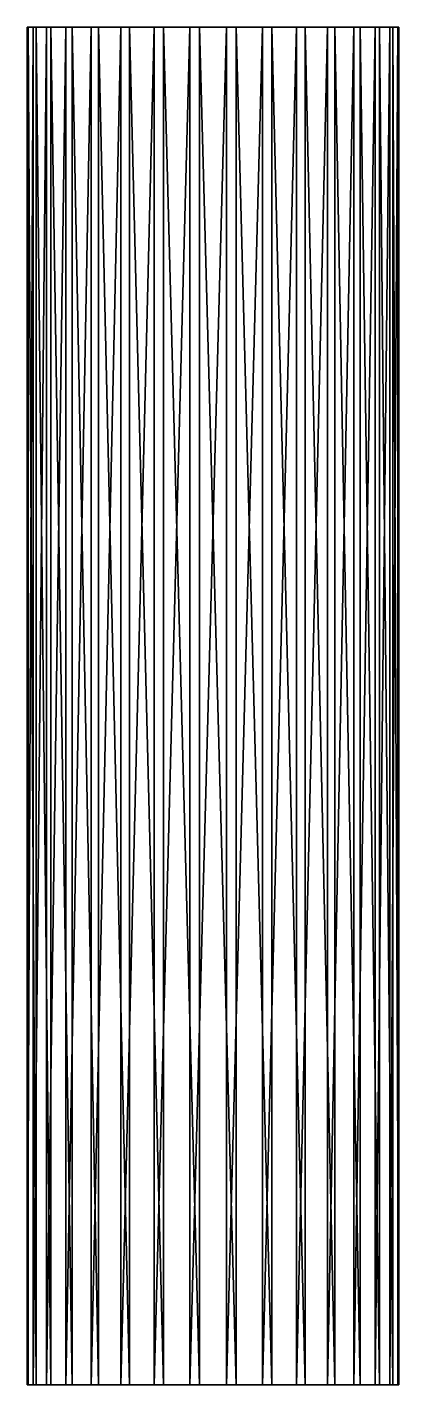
# Model space of a CAD drawing. Header units: inches. Extents: x -9200 to 7100, y -431 to 7100.
# Drawn here: x -37.4 to 37.4, y -346.9 to -74 of the extents above; entities that cross this region are included whole.
import ezdxf

# ---------------------------------------------------------------- set-up
doc = ezdxf.new("R2010")
doc.units = ezdxf.units.IN
doc.header["$MEASUREMENT"] = 0
doc.layers.get('0').update_dxf_attribs({"true_color": 0x876e08})

msp = doc.modelspace()

# ---------------------------------------------------------------- meshes
at = {"color": 254, "true_color": 0xcccccc}
mesh = msp.add_polyface(dxfattribs=at)
corners = [(36.16, -346.93, 9.94), (-36.16, -346.93, -9.94), (37.4, -346.93, 2.7), (37.21, -346.93, -4.65), (33.52, -346.93, 16.8), (29.6, -346.93, 23.02), (24.54, -346.93, 28.35), (-33.52, -346.93, -16.8), (32.6, -346.93, -18.54), (35.59, -346.93, -11.82), (-29.6, -346.93, -23.02), (-24.54, -346.93, -28.35), (-18.54, -346.93, -32.6), (-11.82, -346.93, -35.59), (-4.65, -346.93, -37.21), (2.7, -346.93, -37.4), (18.54, -346.93, 32.6), (11.82, -346.93, 35.59), (4.65, -346.93, 37.21), (-2.7, -346.93, 37.4), (-9.94, -346.93, 36.16), (-16.8, -346.93, 33.52), (9.94, -346.93, -36.16), (16.8, -346.93, -33.52), (28.35, -346.93, -24.54), (23.02, -346.93, -29.6), (-23.02, -346.93, 29.6), (-28.35, -346.93, 24.54), (-32.6, -346.93, 18.54), (-35.59, -346.93, 11.82), (-37.21, -346.93, 4.65), (-37.4, -346.93, -2.7), (-24.54, -74, -28.35), (-29.6, -74, -23.02), (4.65, -74, 37.21), (-18.54, -74, -32.6), (11.82, -74, 35.59), (18.54, -74, 32.6), (-4.65, -74, -37.21), (24.54, -74, 28.35), (29.6, -74, 23.02), (33.52, -74, 16.8), (36.16, -74, 9.94), (37.4, -74, 2.7), (37.21, -74, -4.65), (35.59, -74, -11.82), (-11.82, -74, -35.59), (-33.52, -74, -16.8), (-36.16, -74, -9.94), (-37.4, -74, -2.7), (32.6, -74, -18.54), (28.35, -74, -24.54), (23.02, -74, -29.6), (16.8, -74, -33.52), (9.94, -74, -36.16), (2.7, -74, -37.4), (-37.21, -74, 4.65), (-35.59, -74, 11.82), (-32.6, -74, 18.54), (-23.02, -74, 29.6), (-16.8, -74, 33.52), (-9.94, -74, 36.16), (-28.35, -74, 24.54), (-2.7, -74, 37.4)]
mesh.append_faces([[corners[k] for k in face] for face in [(0, 1, 2), (2, 1, 3), (0, 4, 1), (1, 4, 5), (1, 5, 6), (7, 8, 1), (1, 8, 9), (1, 9, 3), (7, 10, 8), (8, 10, 11), (8, 11, 12), (12, 13, 8), (8, 13, 14), (8, 14, 15), (6, 16, 1), (1, 16, 17), (1, 17, 18), (18, 19, 1), (1, 19, 20), (1, 20, 21), (15, 22, 8), (8, 22, 23), (8, 23, 24), (24, 23, 25), (21, 26, 1), (1, 26, 27), (1, 27, 28), (28, 29, 1), (1, 29, 30), (1, 30, 31), (32, 33, 34), (32, 34, 35), (36, 37, 38), (38, 37, 39), (39, 40, 38), (38, 40, 41), (38, 41, 42), (42, 43, 38), (38, 43, 44), (38, 44, 45), (36, 38, 34), (34, 38, 46), (34, 46, 35), (33, 47, 34), (34, 47, 48), (34, 48, 49), (45, 50, 38), (38, 50, 51), (38, 51, 52), (52, 53, 38), (38, 53, 54), (38, 54, 55), (49, 56, 34), (34, 56, 57), (34, 57, 58), (59, 60, 61), (58, 62, 34), (34, 62, 59), (34, 59, 63), (63, 59, 61), (26, 62, 27), (27, 62, 58), (27, 58, 28), (28, 58, 57), (28, 57, 29), (29, 57, 56), (29, 56, 30), (30, 56, 49), (30, 49, 31), (31, 49, 48), (31, 48, 1), (1, 48, 47), (1, 47, 7), (7, 47, 33), (7, 33, 10), (10, 33, 32), (10, 32, 11), (11, 32, 35), (11, 35, 12), (12, 35, 46), (12, 46, 13), (13, 46, 38), (13, 38, 14), (14, 38, 55), (14, 55, 15), (15, 55, 54), (15, 54, 22), (22, 54, 53), (22, 53, 23), (23, 53, 52), (23, 52, 25), (25, 52, 51), (25, 51, 24), (24, 51, 50), (24, 50, 8), (8, 50, 45), (8, 45, 9), (9, 45, 44), (9, 44, 3), (3, 44, 43), (3, 43, 2), (2, 43, 42), (2, 42, 0), (0, 42, 41), (0, 41, 4), (4, 41, 40), (4, 40, 5), (5, 40, 39), (5, 39, 6), (6, 39, 37), (6, 37, 16), (16, 37, 36), (16, 36, 17), (17, 36, 34), (17, 34, 18), (18, 34, 63), (18, 63, 19), (19, 63, 61), (19, 61, 20), (20, 61, 60), (20, 60, 21), (21, 60, 59), (21, 59, 26), (26, 59, 62)]], dxfattribs={"color": 254})

doc.saveas('drawing.dxf')
